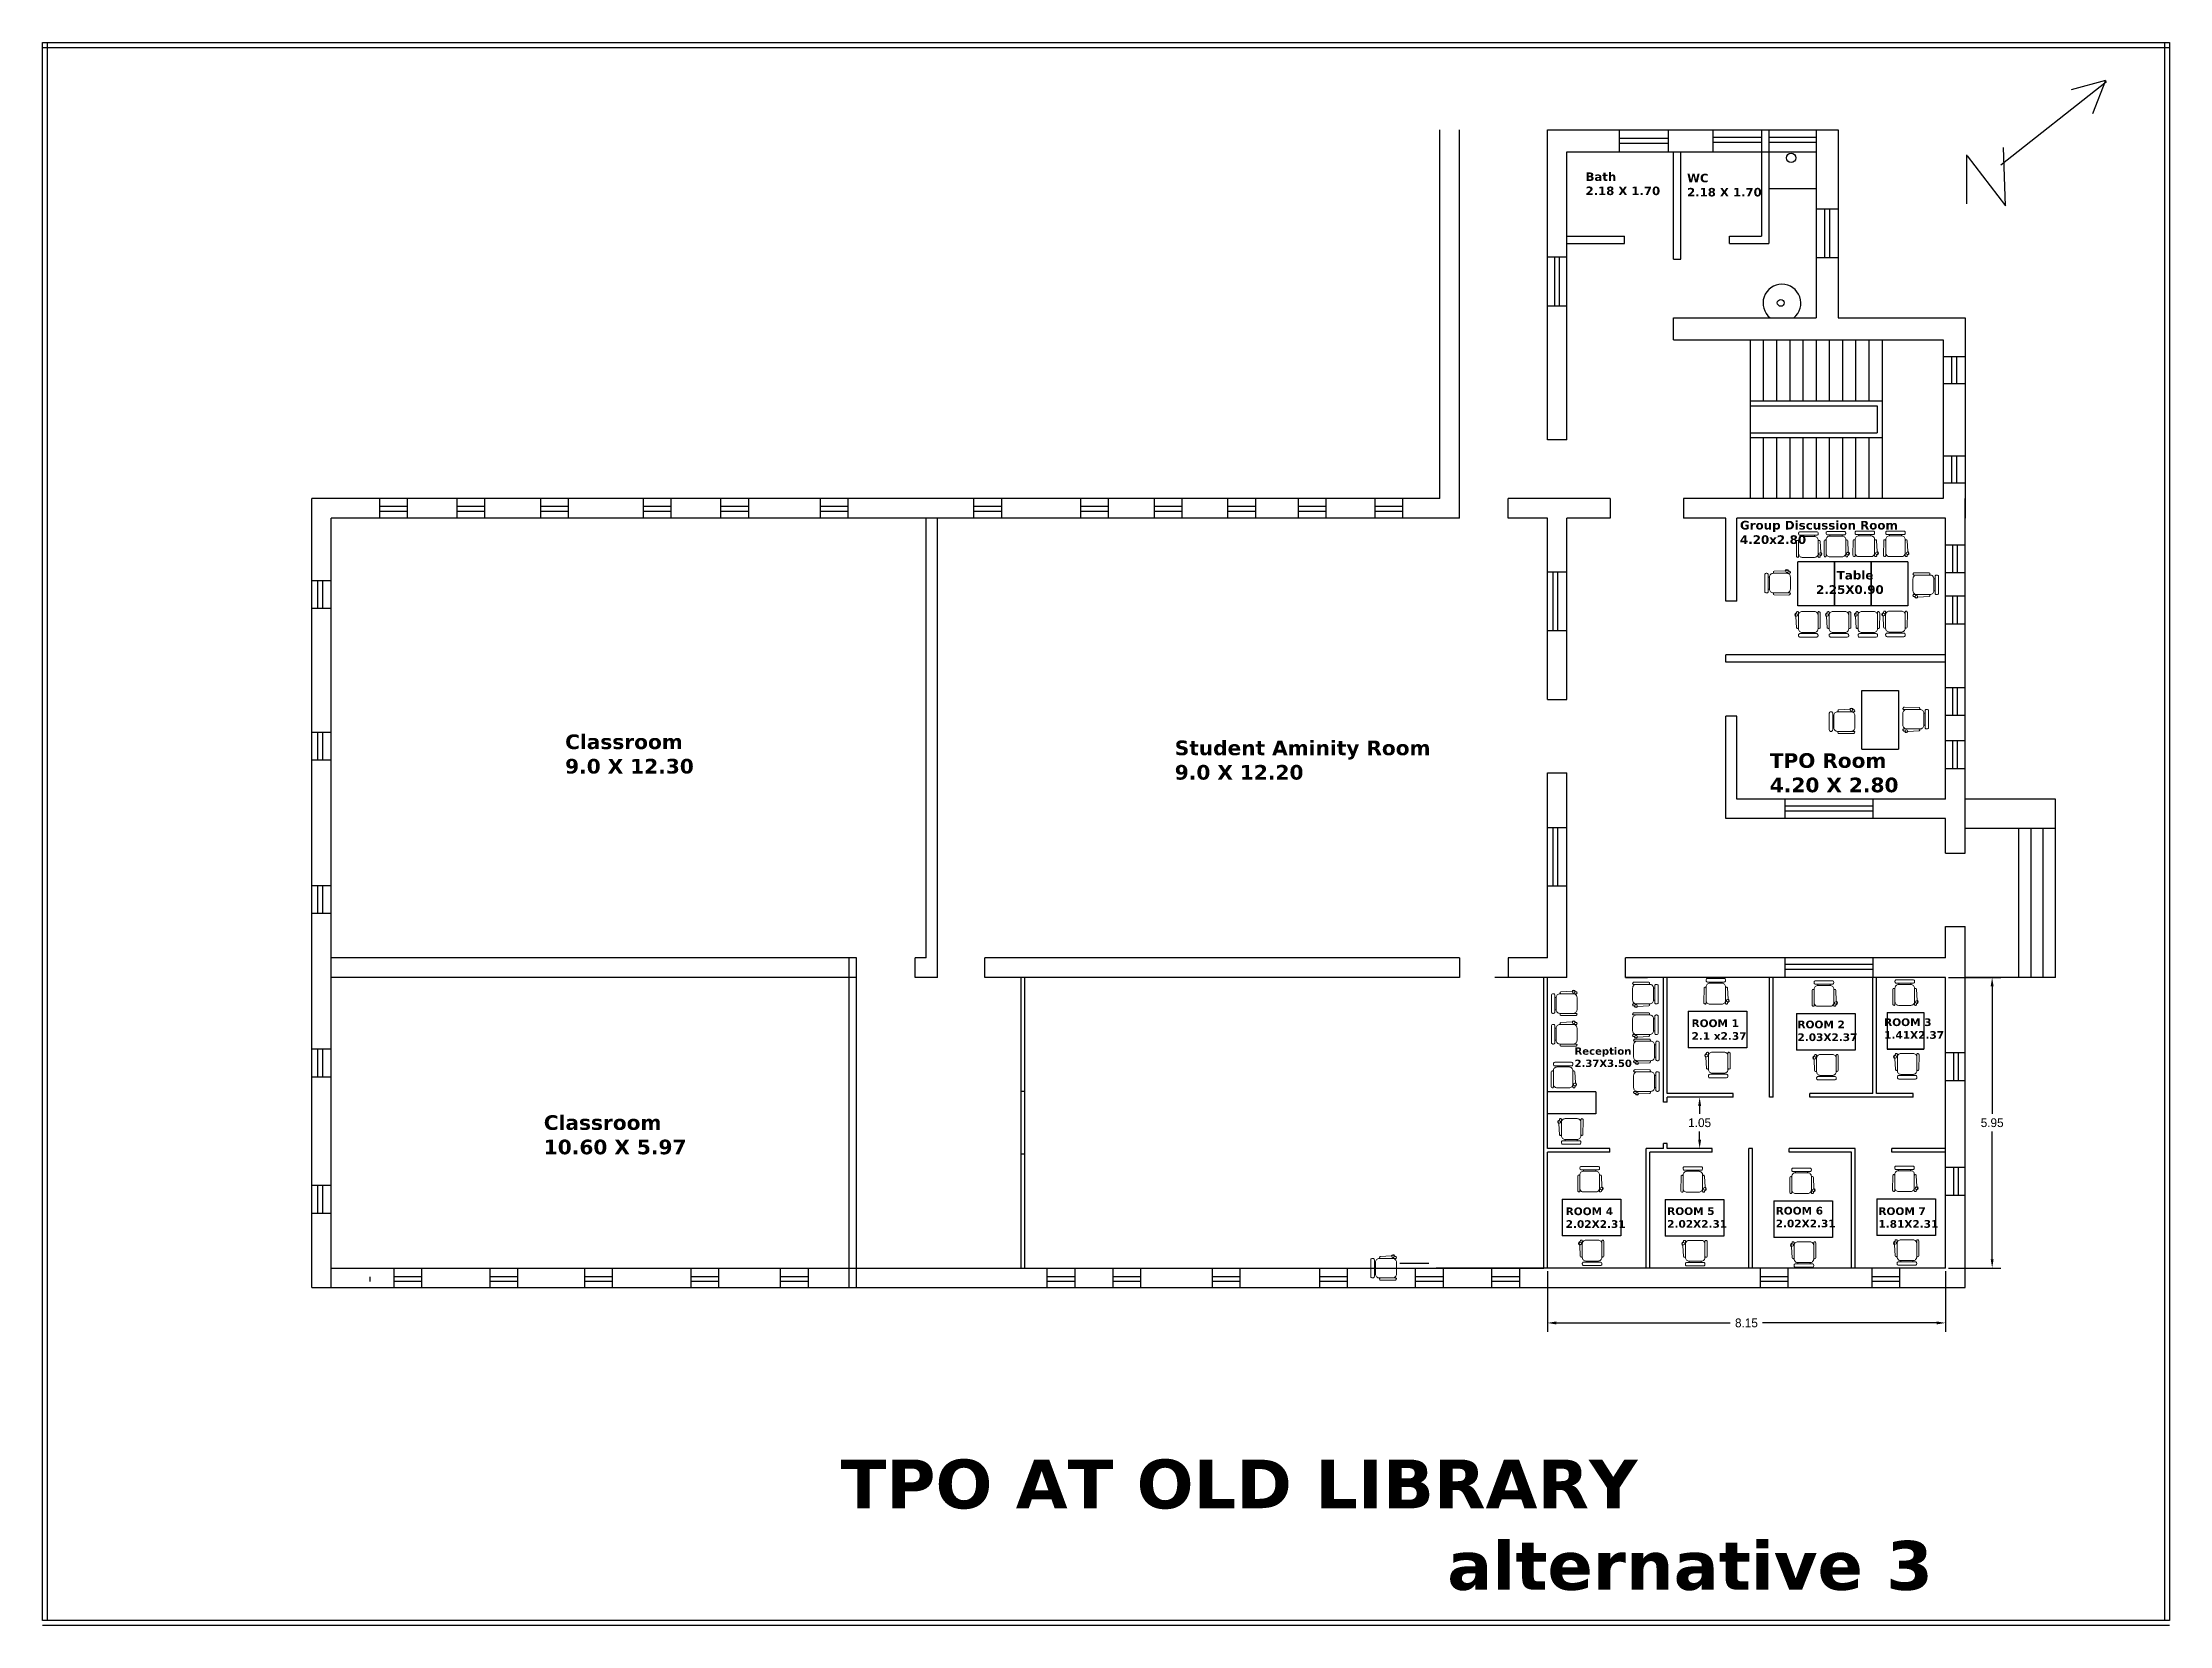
# Model space of a CAD drawing. Header units: inches. Extents: x 9 to 422, y -4 to 100.
# Drawn here: x 378.23 to 421.77, y 64.57 to 96.97 of the extents above; entities that cross this region are included whole.
import ezdxf

# ---------------------------------------------------------------- set-up
doc = ezdxf.new("R2010")
doc.units = ezdxf.units.IN
doc.header["$MEASUREMENT"] = 0
doc.layers.add('FUR', color=32, linetype='Continuous', lineweight=18)
doc.layers.add('FURN', color=10, linetype='Continuous', lineweight=9)
doc.dimstyles.get("Standard").update_dxf_attribs({"dimtxt": 0.18, "dimasz": 0.18, "dimexe": 0.18, "dimexo": 0.0625, "dimgap": 0.09, "dimtad": 0, "dimtih": 1, "dimtoh": 1, "dimdec": 4, "dimzin": 0, "dimdsep": 46, "dimtxsty": 'Standard', "dimcen": 0.09, "dimadec": 0, "dimazin": 0, "dimtfac": 1, "dimtdec": 4, "dimtofl": 0, "dimtmove": 0, "dimatfit": 3, "dimfxl": 1, "dimtolj": 1, "dimtzin": 0, "dimarcsym": 0})

msp = doc.modelspace()

# ---------------------------------------------------------------- texts
at = {"attachment_point": 1}
for s, insert, char_height, width in [('{\\fVerdana|b1|i0|c0|p34;Bath\\P2.18 X 1.70}', (409.81976, 94.31314), 0.1738292, 8.78742), ('{\\fVerdana|b1|i0|c0|p34;WC\\P2.18 X 1.70}', (411.89864, 94.28579), 0.1738292, 8.78742), ('{\\fVerdana|b1|i0|c0|p34;Group Discussion Room\\P4.20x2.80}', (412.98044, 87.18071), 0.1769591, 8.9456421), ('{\\fVerdana|b1|i0|c0|p34;     Table\\P2.25X0.90}', (414.5386, 86.15774), 0.1769591, 8.9456421), ('{\\fVerdana|b1|i0|c0|p34;Classroom\\P9.0 X 12.30}', (388.93041, 82.80869), 0.3, 15.1656101), ('{\\fVerdana|b1|i0|c0|p34;Student Aminity Room\\P9.0 X 12.20}', (401.41058, 82.68398), 0.3, 15.1656101), ('{\\fVerdana|b1|i0|c0|p34;TPO Room\\P4.20 X 2.80}', (413.59114, 82.42498), 0.3, 15.1656101), ('{\\fVerdana|b1|i0|c0|p34;ROOM 1\\P2.1 x2.37}', (411.98928, 76.97541), 0.156805, 7.92681), ('{\\fVerdana|b1|i0|c0|p34;ROOM 2\\P2.03X2.37}', (414.15737, 76.95063), 0.156805, 7.92681), ('{\\fVerdana|b1|i0|c0|p34;ROOM 3\\P1.41X2.37}', (415.93152, 76.99639), 0.156805, 7.92681), ('{\\fVerdana|b1|i0|c0|p34;Reception \\P2.37X3.50}', (409.59444, 76.40202), 0.1499817, 7.5818791), ('{\\fVerdana|b1|i0|c0|p34;Classroom\\P10.60 X 5.97}', (388.4936, 75.01423), 0.3, 15.1656101), ('{\\fVerdana|b1|i0|c0|p34;ROOM 4\\P2.02X2.31}', (409.41249, 73.12612), 0.156805, 7.92681), ('{\\fVerdana|b1|i0|c0|p34;ROOM 5\\P2.02X2.31}', (411.49051, 73.12895), 0.156805, 7.92681), ('{\\fVerdana|b1|i0|c0|p34;ROOM 6\\P2.02X2.31}', (413.71152, 73.13774), 0.156805, 7.92681), ('{\\fVerdana|b1|i0|c0|p34;ROOM 7\\P1.81X2.31}', (415.81424, 73.12847), 0.156805, 7.92681), ('{\\fVerdana|b1|i0|c0|p34;TPO AT OLD LIBRARY\\P                          alternative 3}', (394.57047, 67.96636), 1, 26.2659818)]:
    msp.add_mtext(s, dxfattribs=dict(at, insert=insert, char_height=char_height, width=width))

# ---------------------------------------------------------------- blocks, each defined once
blk = doc.blocks.new('CINE CHAIR')
at = {"layer": 'FUR', "color": 48, "lineweight": 0}
for p, q in [((448043.776, 57308.306), (448043.8, 57308.306)), ((448043.776, 57308.058), (448043.8, 57308.058))]:
    blk.add_line(p, q, dxfattribs=at)
blk.add_lwpolyline([(448043.45, 57308.434), (448043.678, 57308.423, -0.388092), (448043.695, 57308.404), (448043.695, 57308.401, -0.414214), (448043.676, 57308.382), (448043.367, 57308.382, -0.414214), (448043.348, 57308.401), (448043.348, 57308.404, -0.491313), (448043.377, 57308.423), (448043.384, 57308.436)], format="xyb", dxfattribs=at)
for points in [[(448043.424, 57308.382), (448043.7, 57308.382, -0.414214), (448043.776, 57308.306), (448043.776, 57308.058, -0.414214), (448043.7, 57307.982), (448043.424, 57307.982, -0.414214), (448043.348, 57308.058), (448043.348, 57308.306, -0.414214)], [(448043.828, 57308.382), (448043.842, 57308.382, -0.414214), (448043.871, 57308.353), (448043.871, 57308.01, -0.414214), (448043.842, 57307.982), (448043.828, 57307.982, -0.414214), (448043.8, 57308.01), (448043.8, 57308.353, -0.414214)], [(448043.379, 57307.938), (448043.678, 57307.94, 0.393133), (448043.695, 57307.959), (448043.695, 57307.963, 0.414214), (448043.676, 57307.982), (448043.367, 57307.982, 0.414214), (448043.348, 57307.963), (448043.348, 57307.966, 0.435766)]]:
    blk.add_lwpolyline(points, format="xyb", close=True, dxfattribs=at)
blk.add_circle((448043.417, 57308.422), 0.0249, dxfattribs=at)
blk.add_arc((448043.417, 57308.422), 0.0356, 19.6628, 156.9494, dxfattribs=at)
blk = doc.blocks.new('*D81')
at = {"color": 0, "lineweight": -2, "transparency": 16777216}
for p, q in [((409.038, 71.823), (409.038, 70.582)), ((417.188, 71.823), (417.188, 70.582)), ((409.218, 70.762), (412.783, 70.762)), ((417.008, 70.762), (413.443, 70.762))]:
    blk.add_line(p, q, dxfattribs=at)
at = {"color": 0, "transparency": 16777216}
for points in [[(409.218, 70.792), (409.218, 70.732), (409.038, 70.762)], [(417.008, 70.792), (417.008, 70.732), (417.188, 70.762)]]:
    blk.add_solid(points, dxfattribs=at)
at = {"layer": 'Defpoints', "color": 0, "transparency": 16777216}
for p in [(409.038, 71.886), (417.188, 71.886), (417.188, 70.762)]:
    blk.add_point(p, dxfattribs=at)
at = {"color": 0, "transparency": 16777216, "insert": (413.113, 70.762), "char_height": 0.18, "attachment_point": 5}
blk.add_mtext('\\A1;8.15', dxfattribs=at)
blk = doc.blocks.new('*D82')
at = {"color": 0, "lineweight": -2, "transparency": 16777216}
for p, q in [((417.251, 77.834), (418.323, 77.834)), ((418.143, 77.654), (418.143, 75.04)), ((418.143, 72.066), (418.143, 74.68)), ((417.251, 71.886), (418.323, 71.886))]:
    blk.add_line(p, q, dxfattribs=at)
at = {"color": 0, "transparency": 16777216}
for points in [[(418.113, 77.654), (418.173, 77.654), (418.143, 77.834)], [(418.113, 72.066), (418.173, 72.066), (418.143, 71.886)]]:
    blk.add_solid(points, dxfattribs=at)
at = {"layer": 'Defpoints', "color": 0, "transparency": 16777216}
for p in [(417.188, 77.834), (417.188, 71.886), (418.143, 71.886)]:
    blk.add_point(p, dxfattribs=at)
at = {"color": 0, "transparency": 16777216, "insert": (418.143, 74.86), "char_height": 0.18, "attachment_point": 5}
blk.add_mtext('\\A1;5.95', dxfattribs=at)
blk = doc.blocks.new('*D83')
at = {"color": 0, "lineweight": -2, "transparency": 16777216}
for p, q in [((412.776, 75.384), (411.975, 75.384)), ((412.155, 75.204), (412.155, 75.04)), ((412.155, 74.516), (412.155, 74.68)), ((412.351, 74.336), (411.975, 74.336))]:
    blk.add_line(p, q, dxfattribs=at)
at = {"color": 0, "transparency": 16777216}
for points in [[(412.125, 75.204), (412.185, 75.204), (412.155, 75.384)], [(412.125, 74.516), (412.185, 74.516), (412.155, 74.336)]]:
    blk.add_solid(points, dxfattribs=at)
at = {"layer": 'Defpoints', "color": 0, "transparency": 16777216}
for p in [(412.155, 75.384), (412.838, 75.384), (412.413, 74.336)]:
    blk.add_point(p, dxfattribs=at)
at = {"color": 0, "transparency": 16777216, "insert": (412.155, 74.86), "char_height": 0.18, "attachment_point": 5}
blk.add_mtext('\\A1;1.05', dxfattribs=at)

# ---------------------------------------------------------------- dimensions: what is measured, and where the dimension line sits
for base, p1, p2, picture, middle in [((418.1426, 71.88576), (417.18843, 77.83424), (417.18843, 71.88576), '*D82', (418.1426, 74.86)), ((412.15511, 75.38424), (412.41343, 74.33576), (412.83843, 75.38424), '*D83', (412.15511, 74.86))]:
    dim = msp.add_linear_dim(base=base, p1=p1, p2=p2, angle=90, dimstyle='Standard', override={"dimdec": 2})
    dim.commit()
    dim.dimension.update_dxf_attribs({"geometry": picture, "text_midpoint": middle})
dim = msp.add_linear_dim(base=(417.18843, 70.76227), p1=(409.03843, 71.88576), p2=(417.18843, 71.88576), dimstyle='Standard', override={"dimdec": 2})
dim.commit()
dim.dimension.update_dxf_attribs({"geometry": '*D81', "text_midpoint": (413.11343, 70.76227)})

# ---------------------------------------------------------------- linework, layer by layer
for p, q in [((378.23272, 96.97212), (421.77268, 96.97212)), ((378.23272, 64.66923), (378.23272, 96.97212)), ((378.23272, 96.87212), (421.77268, 96.87212)), ((378.33272, 64.66923), (378.33272, 96.97212)), ((421.67268, 96.97212), (421.67268, 64.66923)), ((421.77268, 96.97212), (421.77268, 64.66923)), ((418.31813, 94.46603), (420.48266, 96.17346)), ((420.46368, 96.19243), (419.76115, 96.00272)), ((420.46368, 96.19243), (420.19786, 95.50946)), ((406.83843, 87.63603), (406.83843, 95.18603)), ((407.23843, 87.23603), (407.23843, 95.18603)), ((409.03843, 88.83603), (409.03843, 95.18603)), ((409.03843, 95.18603), (414.98843, 95.18603)), ((409.03843, 95.18603), (414.98843, 95.18603)), ((410.50964, 95.18603), (410.50964, 94.73603)), ((411.50964, 95.00539), (410.50964, 95.00539)), ((411.50964, 95.18603), (411.50964, 94.73603)), ((412.42288, 95.18603), (412.42288, 94.73603)), ((413.42288, 95.02913), (412.42288, 95.02913)), ((413.42288, 94.92913), (412.42288, 94.92913)), ((413.42288, 95.18603), (413.42288, 93.00603)), ((413.57288, 95.18603), (413.57288, 94.73603)), ((414.53843, 95.02913), (413.57288, 95.02913)), ((414.53843, 94.92913), (413.57288, 94.92913)), ((414.53843, 95.18603), (414.53843, 91.33603)), ((414.98843, 95.18603), (414.98843, 91.33603)), ((409.43843, 94.73603), (414.53843, 94.73603)), ((409.43843, 88.83603), (409.43843, 94.73603)), ((411.50964, 94.90539), (410.50964, 94.90539)), ((411.61843, 92.53603), (411.61843, 94.73603)), ((411.76843, 92.53603), (411.76843, 94.73603)), ((413.57288, 94.73603), (413.57288, 92.85603)), ((417.61561, 94.67472), (417.61561, 93.66923)), ((417.6346, 94.65575), (418.41307, 93.63129)), ((418.41307, 93.63129), (418.37509, 94.82649)), ((413.57288, 93.98603), (414.53843, 93.98603)), ((414.98843, 93.56436), (414.53843, 93.56436)), ((414.71732, 92.56436), (414.71732, 93.56436)), ((414.81732, 92.56436), (414.81732, 93.56436)), ((409.43843, 93.00603), (410.61843, 93.00603)), ((409.43843, 92.85603), (410.61843, 92.85603)), ((410.61843, 92.85603), (410.61843, 93.00603)), ((412.76843, 93.00603), (413.42288, 93.00603)), ((412.76843, 92.85603), (412.76843, 93.00603)), ((412.76843, 92.85603), (413.57288, 92.85603)), ((409.43843, 92.57687), (409.03843, 92.57687)), ((409.18874, 91.57687), (409.18874, 92.57687)), ((409.28874, 91.57687), (409.28874, 92.57687)), ((411.61843, 92.53603), (411.76843, 92.53603)), ((414.98843, 92.56436), (414.53843, 92.56436)), ((409.43843, 91.57687), (409.03843, 91.57687)), ((411.61843, 91.33603), (414.53843, 91.33603)), ((411.61843, 90.88603), (411.61843, 91.33603)), ((414.98843, 91.33603), (417.58843, 91.33603)), ((417.58843, 91.33603), (417.58843, 87.23603)), ((411.61843, 90.88603), (417.13843, 90.88603)), ((413.18843, 90.88603), (413.18843, 89.53603)), ((413.45843, 90.88603), (413.45843, 89.63603)), ((413.72843, 90.88603), (413.72843, 89.63603)), ((413.99843, 90.88603), (413.99843, 89.63603)), ((414.26843, 90.88603), (414.26843, 89.63603)), ((414.53843, 90.88603), (414.53843, 89.63603)), ((414.80843, 90.88603), (414.80843, 89.63603)), ((415.07843, 90.88603), (415.07843, 89.63603)), ((415.34843, 90.88603), (415.34843, 89.63603)), ((415.61843, 90.88603), (415.61843, 89.63603)), ((415.88843, 90.88603), (415.88843, 87.63603)), ((417.13843, 90.88603), (417.13843, 87.63603)), ((417.13843, 90.5439), (417.58843, 90.5439)), ((417.31927, 89.9939), (417.31927, 90.5439)), ((417.41927, 89.9939), (417.41927, 90.5439)), ((417.13843, 89.9939), (417.58843, 89.9939)), ((413.18843, 89.63603), (415.88843, 89.63603)), ((413.18843, 89.53603), (415.78843, 89.53603)), ((413.18843, 89.53603), (413.18843, 87.63603)), ((415.78843, 89.53603), (415.78843, 88.98603)), ((409.43843, 88.83603), (409.03843, 88.83603)), ((413.18843, 88.98603), (415.78843, 88.98603)), ((413.18843, 88.88603), (415.88843, 88.88603)), ((413.45843, 88.88603), (413.45843, 87.63603)), ((413.72843, 88.88603), (413.72843, 87.63603)), ((413.99843, 88.88603), (413.99843, 87.63603)), ((414.26843, 88.88603), (414.26843, 87.63603)), ((414.53843, 88.88603), (414.53843, 87.63603)), ((414.80843, 88.88603), (414.80843, 87.63603)), ((415.07843, 88.88603), (415.07843, 87.63603)), ((415.34843, 88.88603), (415.34843, 87.63603)), ((415.61843, 88.88603), (415.61843, 87.63603)), ((417.13843, 88.50931), (417.58843, 88.50931)), ((417.31927, 87.95931), (417.31927, 88.50931)), ((417.41927, 87.95931), (417.41927, 88.50931)), ((417.13843, 87.95931), (417.58843, 87.95931)), ((383.74343, 71.48603), (383.74343, 87.63603)), ((406.83843, 87.63603), (383.74343, 87.63603)), ((385.13439, 87.23603), (385.13439, 87.63603)), ((385.70439, 87.23603), (385.70439, 87.63603)), ((386.71877, 87.23603), (386.71877, 87.63603)), ((387.28877, 87.23603), (387.28877, 87.63603)), ((388.43249, 87.23603), (388.43249, 87.63603)), ((389.00249, 87.23603), (389.00249, 87.63603)), ((390.53422, 87.23603), (390.53422, 87.63603)), ((391.10422, 87.23603), (391.10422, 87.63603)), ((392.1186, 87.23603), (392.1186, 87.63603)), ((392.6886, 87.23603), (392.6886, 87.63603)), ((394.15566, 87.23603), (394.15566, 87.63603)), ((394.72566, 87.23603), (394.72566, 87.63603)), ((397.297, 87.23603), (397.297, 87.63603)), ((397.867, 87.23603), (397.867, 87.63603)), ((399.48666, 87.23603), (399.48666, 87.63603)), ((400.05666, 87.23603), (400.05666, 87.63603)), ((400.99263, 87.23603), (400.99263, 87.63603)), ((401.56263, 87.23603), (401.56263, 87.63603)), ((402.49859, 87.23603), (402.49859, 87.63603)), ((403.06859, 87.23603), (403.06859, 87.63603)), ((403.94048, 87.23603), (403.94048, 87.63603)), ((404.51048, 87.23603), (404.51048, 87.63603)), ((405.51053, 87.23603), (405.51053, 87.63603)), ((406.08053, 87.23603), (406.08053, 87.63603)), ((408.23843, 87.23603), (408.23843, 87.63603)), ((410.32159, 87.63603), (408.23843, 87.63603)), ((410.32159, 87.63603), (408.52908, 87.63603)), ((410.32159, 87.63603), (410.32159, 87.23603)), ((417.13843, 87.63603), (411.82159, 87.63603)), ((417.13843, 87.63603), (411.82159, 87.63603)), ((411.82159, 87.63603), (411.82159, 87.23603)), ((417.58843, 80.37992), (417.58843, 87.63603)), ((384.14343, 71.48603), (384.14343, 87.23603)), ((407.23843, 87.23603), (384.14343, 87.23603)), ((385.13439, 87.47823), (385.70439, 87.47823)), ((385.13439, 87.37823), (385.70439, 87.37823)), ((386.71877, 87.47823), (387.28877, 87.47823)), ((386.71877, 87.37823), (387.28877, 87.37823)), ((388.43249, 87.47823), (389.00249, 87.47823)), ((388.43249, 87.37823), (389.00249, 87.37823)), ((390.53422, 87.47823), (391.10422, 87.47823)), ((390.53422, 87.37823), (391.10422, 87.37823)), ((392.1186, 87.47823), (392.6886, 87.47823)), ((392.1186, 87.37823), (392.6886, 87.37823)), ((394.15566, 87.47823), (394.72566, 87.47823)), ((394.15566, 87.37823), (394.72566, 87.37823)), ((396.32343, 78.23603), (396.32343, 87.23603)), ((396.55343, 77.83603), (396.55343, 87.23603)), ((397.297, 87.47823), (397.867, 87.47823)), ((397.297, 87.37823), (397.867, 87.37823)), ((399.48666, 87.47823), (400.05666, 87.47823)), ((399.48666, 87.37823), (400.05666, 87.37823)), ((400.99263, 87.47823), (401.56263, 87.47823)), ((400.99263, 87.37823), (401.56263, 87.37823)), ((402.49859, 87.47823), (403.06859, 87.47823)), ((402.49859, 87.37823), (403.06859, 87.37823)), ((403.94048, 87.47823), (404.51048, 87.47823)), ((403.94048, 87.37823), (404.51048, 87.37823)), ((405.51053, 87.47823), (406.08053, 87.47823)), ((405.51053, 87.37823), (406.08053, 87.37823)), ((409.03843, 87.23603), (408.23843, 87.23603)), ((409.03843, 87.23603), (408.52908, 87.23603)), ((409.03843, 83.52268), (409.03843, 87.23603)), ((409.43843, 83.52268), (409.43843, 87.23603)), ((410.32159, 87.23603), (409.43843, 87.23603)), ((409.43843, 87.18603), (409.43843, 87.23603)), ((410.32159, 87.23603), (409.43843, 87.23603)), ((412.68843, 87.23603), (411.82159, 87.23603)), ((412.68843, 87.23603), (411.82159, 87.23603)), ((412.68843, 85.53603), (412.68843, 87.23603)), ((412.91843, 85.53603), (412.91843, 87.23603)), ((417.18843, 87.23603), (412.91843, 87.23603)), ((417.18843, 87.23603), (412.91843, 87.23603)), ((417.18843, 81.48603), (417.18843, 87.23603)), ((417.58843, 86.6842), (417.18843, 86.6842)), ((417.32875, 86.6842), (417.32875, 86.1142)), ((417.42875, 86.6842), (417.42875, 86.1142)), ((414.16476, 85.43895), (414.16476, 86.33895)), ((414.91476, 86.33895), (414.16476, 86.33895)), ((414.91476, 85.43895), (414.91476, 86.33895)), ((415.66476, 86.33895), (414.91476, 86.33895)), ((414.91476, 86.33895), (414.91476, 85.43895)), ((415.66476, 85.43895), (415.66476, 86.33895)), ((416.41476, 86.33895), (415.66476, 86.33895)), ((415.66476, 86.33895), (415.66476, 85.43895)), ((416.41476, 86.33895), (416.41476, 85.43895)), ((384.14343, 85.95486), (383.74343, 85.95486)), ((383.86107, 85.95486), (383.86107, 85.38486)), ((383.96107, 85.95486), (383.96107, 85.38486)), ((409.03843, 86.1345), (409.43843, 86.1345)), ((409.14761, 86.1345), (409.14761, 84.9345)), ((409.24761, 86.1345), (409.24761, 84.9345)), ((417.58843, 86.1142), (417.18843, 86.1142)), ((384.14343, 85.38486), (383.74343, 85.38486)), ((412.91843, 85.53603), (412.68843, 85.53603)), ((416.41476, 85.43895), (414.16476, 85.43895)), ((417.58843, 85.63607), (417.18843, 85.63607)), ((417.32875, 85.63607), (417.32875, 85.06607)), ((417.42875, 85.63607), (417.42875, 85.06607)), ((409.03843, 84.9345), (409.43843, 84.9345)), ((417.58843, 85.06607), (417.18843, 85.06607)), ((412.68843, 84.28603), (412.68843, 84.43603)), ((417.18843, 84.43603), (412.68843, 84.43603)), ((417.18843, 84.28603), (412.68843, 84.28603)), ((415.47784, 82.50729), (415.47784, 83.70729)), ((415.47784, 83.70729), (416.22784, 83.70729)), ((416.22784, 83.70729), (416.22784, 82.50729)), ((417.58843, 83.76611), (417.18843, 83.76611)), ((417.32875, 83.76611), (417.32875, 83.18701)), ((417.42875, 83.76611), (417.42875, 83.18701)), ((409.03843, 83.52268), (409.43843, 83.52268)), ((412.68843, 81.08603), (412.68843, 83.18603)), ((412.91843, 83.18603), (412.68843, 83.18603)), ((412.91843, 81.48603), (412.91843, 83.18603)), ((417.58843, 83.19611), (417.18843, 83.19611)), ((384.14343, 82.84963), (383.74343, 82.84963)), ((383.86107, 82.84963), (383.86107, 82.27963)), ((383.96107, 82.84963), (383.96107, 82.27963)), ((415.47784, 82.50729), (416.22784, 82.50729)), ((417.58843, 82.67569), (417.18843, 82.67569)), ((417.32875, 82.67569), (417.32875, 82.10569)), ((417.42875, 82.67569), (417.42875, 82.10569)), ((384.14343, 82.27963), (383.74343, 82.27963)), ((409.03843, 78.23603), (409.03843, 82.02268)), ((409.03843, 82.02268), (409.43843, 82.02268)), ((409.43843, 77.83424), (409.43843, 82.02268)), ((417.58843, 82.10569), (417.18843, 82.10569)), ((417.18843, 81.48603), (412.91843, 81.48603)), ((413.8999, 81.48603), (413.8999, 81.08603)), ((415.6999, 81.48603), (415.6999, 81.08603)), ((419.43843, 81.48603), (417.58843, 81.48603)), ((419.43843, 77.83424), (419.43843, 81.48603)), ((417.18843, 81.08603), (412.68843, 81.08603)), ((415.6999, 81.33839), (413.8999, 81.33839)), ((415.6999, 81.23839), (413.8999, 81.23839)), ((417.18843, 80.37992), (417.18843, 81.08603)), ((409.03843, 80.90682), (409.43843, 80.90682)), ((409.14761, 80.90682), (409.14761, 79.70682)), ((409.24761, 80.90682), (409.24761, 79.70682)), ((419.43843, 80.88603), (417.58843, 80.88603)), ((418.68843, 77.83424), (418.68843, 80.88603)), ((418.93843, 77.83424), (418.93843, 80.88603)), ((419.18843, 77.83424), (419.18843, 80.88603)), ((417.18843, 80.37992), (417.58843, 80.37992)), ((384.14343, 79.7117), (383.74343, 79.7117)), ((383.86107, 79.7117), (383.86107, 79.1417)), ((383.96107, 79.7117), (383.96107, 79.1417)), ((409.03843, 79.70682), (409.43843, 79.70682)), ((384.14343, 79.1417), (383.74343, 79.1417)), ((417.18843, 78.23603), (417.18843, 78.87992)), ((417.18843, 78.87992), (417.58843, 78.87992)), ((417.58843, 71.48603), (417.58843, 78.87992)), ((394.89343, 78.23603), (384.14343, 78.23603)), ((394.74343, 71.48603), (394.74343, 78.23603)), ((394.89343, 71.48603), (394.89343, 78.23603)), ((396.09343, 77.83603), (396.09343, 78.23603)), ((396.32343, 78.23603), (396.09343, 78.23603)), ((397.52343, 77.83603), (397.52343, 78.23603)), ((407.23843, 78.23603), (397.52343, 78.23603)), ((407.23843, 78.23603), (407.23843, 77.83424)), ((409.03843, 78.23603), (408.23843, 78.23603)), ((408.23843, 78.23603), (408.23843, 77.83424)), ((410.63843, 77.83424), (410.63843, 78.23603)), ((417.18843, 78.23603), (410.63843, 78.23603)), ((413.8999, 78.23603), (413.8999, 77.83424)), ((415.6999, 78.09905), (413.8999, 78.09905)), ((415.6999, 77.99905), (413.8999, 77.99905)), ((415.6999, 78.23603), (415.6999, 77.83424)), ((394.89343, 77.83603), (384.14343, 77.83603)), ((396.32343, 77.83603), (396.09343, 77.83603)), ((396.55343, 77.83603), (396.32343, 77.83603)), ((407.23843, 77.83603), (397.52343, 77.83603)), ((398.26343, 71.88603), (398.26343, 77.83603)), ((398.93459, 77.83579), (398.33459, 77.83579)), ((398.33459, 77.83579), (398.33459, 76.83579)), ((398.33843, 71.88603), (398.33843, 77.83603)), ((407.23843, 77.83424), (406.7602, 77.83424)), ((409.43843, 77.83424), (407.9602, 77.83424)), ((409.43843, 77.83603), (408.23843, 77.83603)), ((408.96343, 73.91103), (408.96343, 77.83603)), ((409.03843, 75.48899), (409.03843, 77.83603)), ((417.18843, 77.83603), (410.63843, 77.83603)), ((417.18843, 77.83424), (410.63843, 77.83424)), ((410.63843, 77.83424), (411.08843, 77.83424)), ((411.41343, 75.28424), (411.41343, 77.83603)), ((411.48843, 75.45924), (411.48843, 77.83603)), ((412.83843, 77.83424), (412.83843, 77.83603)), ((413.58843, 75.38424), (413.58843, 77.83603)), ((413.66343, 75.38424), (413.66343, 77.83603)), ((414.41343, 77.83424), (414.41343, 77.83603)), ((415.6999, 75.45924), (415.6999, 77.83603)), ((415.7749, 75.45924), (415.7749, 77.83603)), ((416.5249, 77.83424), (416.5249, 77.83603)), ((417.18843, 71.88576), (417.18843, 77.83603)), ((419.43843, 77.83424), (417.58843, 77.83424)), ((411.92135, 77.14203), (413.12135, 77.14203)), ((411.92135, 77.14203), (411.92135, 76.39203)), ((413.12135, 77.14203), (413.12135, 76.39203)), ((414.13554, 77.09664), (415.33554, 77.09664)), ((414.13554, 77.09664), (414.13554, 76.34664)), ((415.33554, 77.09664), (415.33554, 76.34664)), ((415.99288, 77.11651), (416.74288, 77.11651)), ((415.99288, 77.11651), (415.99288, 76.36651)), ((416.74288, 77.11651), (416.74288, 76.36651)), ((384.14343, 76.36593), (383.74343, 76.36593)), ((383.86107, 76.36593), (383.86107, 75.79593)), ((383.96107, 76.36593), (383.96107, 75.79593)), ((413.12135, 76.39203), (411.92135, 76.39203)), ((415.33554, 76.34664), (414.13554, 76.34664)), ((415.99288, 76.36651), (416.74288, 76.36651)), ((416.74288, 76.36651), (415.99288, 76.36651)), ((417.58843, 76.28799), (417.18843, 76.28799)), ((417.35681, 75.71799), (417.35681, 76.28799)), ((417.45681, 75.71799), (417.45681, 76.28799)), ((384.14343, 75.79593), (383.74343, 75.79593)), ((398.33843, 75.49853), (398.26343, 75.49853)), ((409.03232, 75.49043), (409.03232, 75.04043)), ((410.03232, 75.49043), (409.03232, 75.49043)), ((409.03843, 74.33576), (409.03843, 75.48899)), ((410.03232, 75.49043), (410.03232, 75.04043)), ((412.83843, 75.45924), (411.48843, 75.45924)), ((411.48843, 75.28424), (411.48843, 75.38424)), ((412.83843, 75.38424), (411.48843, 75.38424)), ((412.83843, 75.38424), (412.83843, 75.45924)), ((413.66343, 75.38424), (413.58843, 75.38424)), ((414.41343, 75.38424), (414.41343, 75.45924)), ((415.6999, 75.45924), (414.41343, 75.45924)), ((416.5249, 75.38424), (414.41343, 75.38424)), ((416.5249, 75.45924), (415.7749, 75.45924)), ((416.5249, 75.38424), (416.5249, 75.45924)), ((417.58843, 75.71799), (417.18843, 75.71799)), ((410.03232, 75.04043), (409.03232, 75.04043)), ((411.48843, 75.28424), (411.41343, 75.28424)), ((398.26343, 74.22353), (398.33843, 74.22353)), ((410.31343, 74.33576), (409.03843, 74.33576)), ((409.03843, 73.98603), (409.03843, 74.26076)), ((410.31343, 74.26076), (409.03843, 74.26076)), ((410.31343, 74.26076), (410.31343, 74.33576)), ((411.06343, 71.88576), (411.06343, 74.33576)), ((411.41343, 74.33576), (411.06343, 74.33576)), ((411.13843, 71.88576), (411.13843, 74.26076)), ((412.41343, 74.26076), (411.13843, 74.26076)), ((411.41343, 74.33576), (411.41343, 74.43576)), ((411.48843, 74.43576), (411.41343, 74.43576)), ((411.48843, 74.33576), (411.48843, 74.43576)), ((412.41343, 74.33576), (411.48843, 74.33576)), ((412.41343, 74.26076), (412.41343, 74.33576)), ((413.16343, 71.88576), (413.16343, 74.33576)), ((413.23843, 74.33576), (413.16343, 74.33576)), ((413.23843, 71.88576), (413.23843, 74.33576)), ((413.98843, 74.26076), (413.98843, 74.33576)), ((415.33843, 74.33576), (413.98843, 74.33576)), ((415.26343, 74.26076), (413.98843, 74.26076)), ((415.26343, 71.88576), (415.26343, 74.26076)), ((415.33843, 71.88576), (415.33843, 74.33576)), ((416.08843, 74.26076), (416.08843, 74.33576)), ((417.18843, 74.33576), (416.08843, 74.33576)), ((417.18843, 74.26076), (416.08843, 74.26076)), ((408.96343, 71.88603), (408.96343, 73.91103)), ((409.03843, 71.88576), (409.03843, 73.98603)), ((417.58843, 73.94342), (417.18843, 73.94342)), ((417.35681, 73.37342), (417.35681, 73.94342)), ((417.45681, 73.37342), (417.45681, 73.94342)), ((384.14343, 73.57295), (383.74343, 73.57295)), ((383.86107, 73.57295), (383.86107, 73.00295)), ((383.96107, 73.57295), (383.96107, 73.00295)), ((398.3396, 72.0117), (398.3396, 73.2117)), ((398.33964, 72.62569), (398.33964, 73.22569)), ((409.33905, 73.29624), (410.53905, 73.29624)), ((409.33905, 73.29624), (409.33905, 72.54624)), ((410.53905, 73.29624), (410.53905, 72.54624)), ((411.45097, 73.29073), (412.65097, 73.29073)), ((411.45097, 73.29073), (411.45097, 72.54073)), ((412.65097, 73.29073), (412.65097, 72.54073)), ((413.67697, 73.26261), (414.87697, 73.26261)), ((413.67697, 73.26261), (413.67697, 72.51261)), ((414.87697, 73.26261), (414.87697, 72.51261)), ((415.78475, 73.30391), (416.98475, 73.30391)), ((415.78475, 73.30391), (415.78475, 72.55391)), ((416.98475, 73.30391), (416.98475, 72.55391)), ((417.58843, 73.37342), (417.18843, 73.37342)), ((384.14343, 73.00295), (383.74343, 73.00295)), ((410.53905, 72.54624), (409.33905, 72.54624)), ((412.65097, 72.54073), (411.45097, 72.54073)), ((414.87697, 72.51261), (413.67697, 72.51261)), ((416.98475, 72.55391), (415.78475, 72.55391)), ((384.14343, 71.88603), (399.36489, 71.88603)), ((385.42113, 71.88603), (385.42113, 71.48603)), ((385.99113, 71.88603), (385.99113, 71.48603)), ((387.3859, 71.88603), (387.3859, 71.48603)), ((387.9559, 71.88603), (387.9559, 71.48603)), ((389.32411, 71.88603), (389.32411, 71.48603)), ((389.89411, 71.88603), (389.89411, 71.48603)), ((391.50129, 71.88603), (391.50129, 71.48603)), ((392.07129, 71.88603), (392.07129, 71.48603)), ((393.3333, 71.88603), (393.3333, 71.48603)), ((393.9033, 71.88603), (393.9033, 71.48603)), ((398.79489, 71.88603), (398.79489, 71.48603)), ((399.36489, 71.88603), (408.96343, 71.88603)), ((399.36489, 71.88603), (399.36489, 71.48603)), ((400.14214, 71.88603), (400.14214, 71.48603)), ((400.71214, 71.88603), (400.71214, 71.48603)), ((402.17484, 71.88603), (402.17484, 71.48603)), ((402.74484, 71.88603), (402.74484, 71.48603)), ((404.37299, 71.88603), (404.37299, 71.48603)), ((404.94299, 71.88603), (404.94299, 71.48603)), ((406.61477, 71.97527), (406.01477, 71.97527)), ((406.33478, 71.88603), (406.33478, 71.48603)), ((407.96157, 71.88576), (406.76157, 71.88576)), ((406.90478, 71.88603), (406.90478, 71.48603)), ((407.89476, 71.88603), (407.89476, 71.48603)), ((417.18843, 71.88576), (407.96157, 71.88576)), ((408.46476, 71.88603), (408.46476, 71.48603)), ((413.39116, 71.88576), (413.39116, 71.48603)), ((413.96116, 71.88576), (413.96116, 71.48603)), ((415.67693, 71.88576), (415.67693, 71.48603)), ((416.24693, 71.88576), (416.24693, 71.48603)), ((383.74343, 71.48603), (417.58843, 71.48603)), ((384.93536, 71.70797), (384.93536, 71.60797)), ((385.99113, 71.70797), (385.42113, 71.70797)), ((385.99113, 71.60797), (385.42113, 71.60797)), ((387.9559, 71.70797), (387.3859, 71.70797)), ((387.9559, 71.60797), (387.3859, 71.60797)), ((389.89411, 71.70797), (389.32411, 71.70797)), ((389.89411, 71.60797), (389.32411, 71.60797)), ((392.07129, 71.70797), (391.50129, 71.70797)), ((392.07129, 71.60797), (391.50129, 71.60797)), ((393.9033, 71.70797), (393.3333, 71.70797)), ((393.9033, 71.60797), (393.3333, 71.60797)), ((399.36489, 71.70797), (398.79489, 71.70797)), ((399.36489, 71.60797), (398.79489, 71.60797)), ((400.71214, 71.70797), (400.14214, 71.70797)), ((400.71214, 71.60797), (400.14214, 71.60797)), ((402.74484, 71.70797), (402.17484, 71.70797)), ((402.74484, 71.60797), (402.17484, 71.60797)), ((404.94299, 71.70797), (404.37299, 71.70797)), ((404.94299, 71.60797), (404.37299, 71.60797)), ((406.90478, 71.70797), (406.33478, 71.70797)), ((406.90478, 71.60797), (406.33478, 71.60797)), ((408.46476, 71.70797), (407.89476, 71.70797)), ((408.46476, 71.60797), (407.89476, 71.60797)), ((413.96116, 71.70797), (413.39116, 71.70797)), ((413.96116, 71.60797), (413.39116, 71.60797)), ((416.24693, 71.70797), (415.67693, 71.70797)), ((416.24693, 71.60797), (415.67693, 71.60797)), ((421.77268, 64.66923), (378.23272, 64.66923)), ((421.77268, 64.56923), (378.23272, 64.56923))]:
    msp.add_line(p, q)
for centre, radius in [((414.02771, 94.6118), 0.09653), ((413.81572, 91.64287), 0.07038)]:
    msp.add_circle(centre, radius)
msp.add_arc((413.83919, 91.63701), 0.3871, 308.964759, 231.035241)

# ---------------------------------------------------------------- block references
at = {"layer": 'FURN', "xscale": -1}
for p, rotation in [((-56887.10279, -447957.77085), 270.0008565926001), ((-56886.53766, -447957.76202), 270.0008565926001), ((-56885.94604, -447957.75626), 270.0008565926001), ((-56885.3191, -447957.75626), 270.0008565926001), ((448458.21641, -57215.5766), 0.0008565926000514423), ((-447627.68249, 57387.35573), 180.0008565926001), ((57715.86268, 448129.52892), 90.00085659260004), ((57716.48962, 448129.52892), 90.00085659260004), ((57717.08124, 448129.52885), 90.00085659260004), ((57717.64637, 448129.53769), 90.00085659260004), ((448459.53568, -57218.41129), 0.0008565926000514423), ((-447627.88838, 57384.60461), 180.0008565926001), ((448453.84957, -57224.18509), 0.0008565926000514423), ((-447633.42104, 57378.97635), 180.0008565926001), ((-56888.99723, -447966.91581), 270.0008565926001), ((-56886.78305, -447966.9612), 270.0008565926001), ((-56885.13011, -447966.94133), 270.0008565926001), ((-447633.42104, 57378.34941), 180.0008565926001), ((448453.84957, -57224.81203), 0.0008565926000514423), ((-447633.40163, 57377.81313), 180.0008565926001), ((57714.01866, 448120.50826), 90.00085659260004), ((57716.23285, 448120.46286), 90.00085659260004), ((57717.88578, 448120.48274), 90.00085659260004), ((-56892.1231, -447968.63065), 270.0008565926001), ((-447633.40163, 57377.18619), 180.0008565926001), ((57711.00885, 448119.14932), 90.00085659260004), ((-56891.57953, -447970.7616), 270.0008565926001), ((-56889.46761, -447970.76711), 270.0008565926001), ((-56887.24162, -447970.79523), 270.0008565926001), ((-56885.13384, -447970.75393), 270.0008565926001), ((57711.43637, 448116.66247), 90.00085659260004), ((57713.54828, 448116.65696), 90.00085659260004), ((57715.77428, 448116.62883), 90.00085659260004), ((57717.88206, 448116.67013), 90.00085659260004), ((448450.15256, -57229.60069), 0.0008565926000514423)]:
    msp.add_blockref('CINE CHAIR', p, dxfattribs=dict(at, rotation=rotation))

msp.set_redraw_order([(e.dxf.handle, doc.entitydb.next_handle()) for e in msp.query("TEXT MTEXT ATTDEF DIMENSION ARC_DIMENSION")])  # texts and dimensions are drawn at this point

doc.saveas('drawing.dxf')
